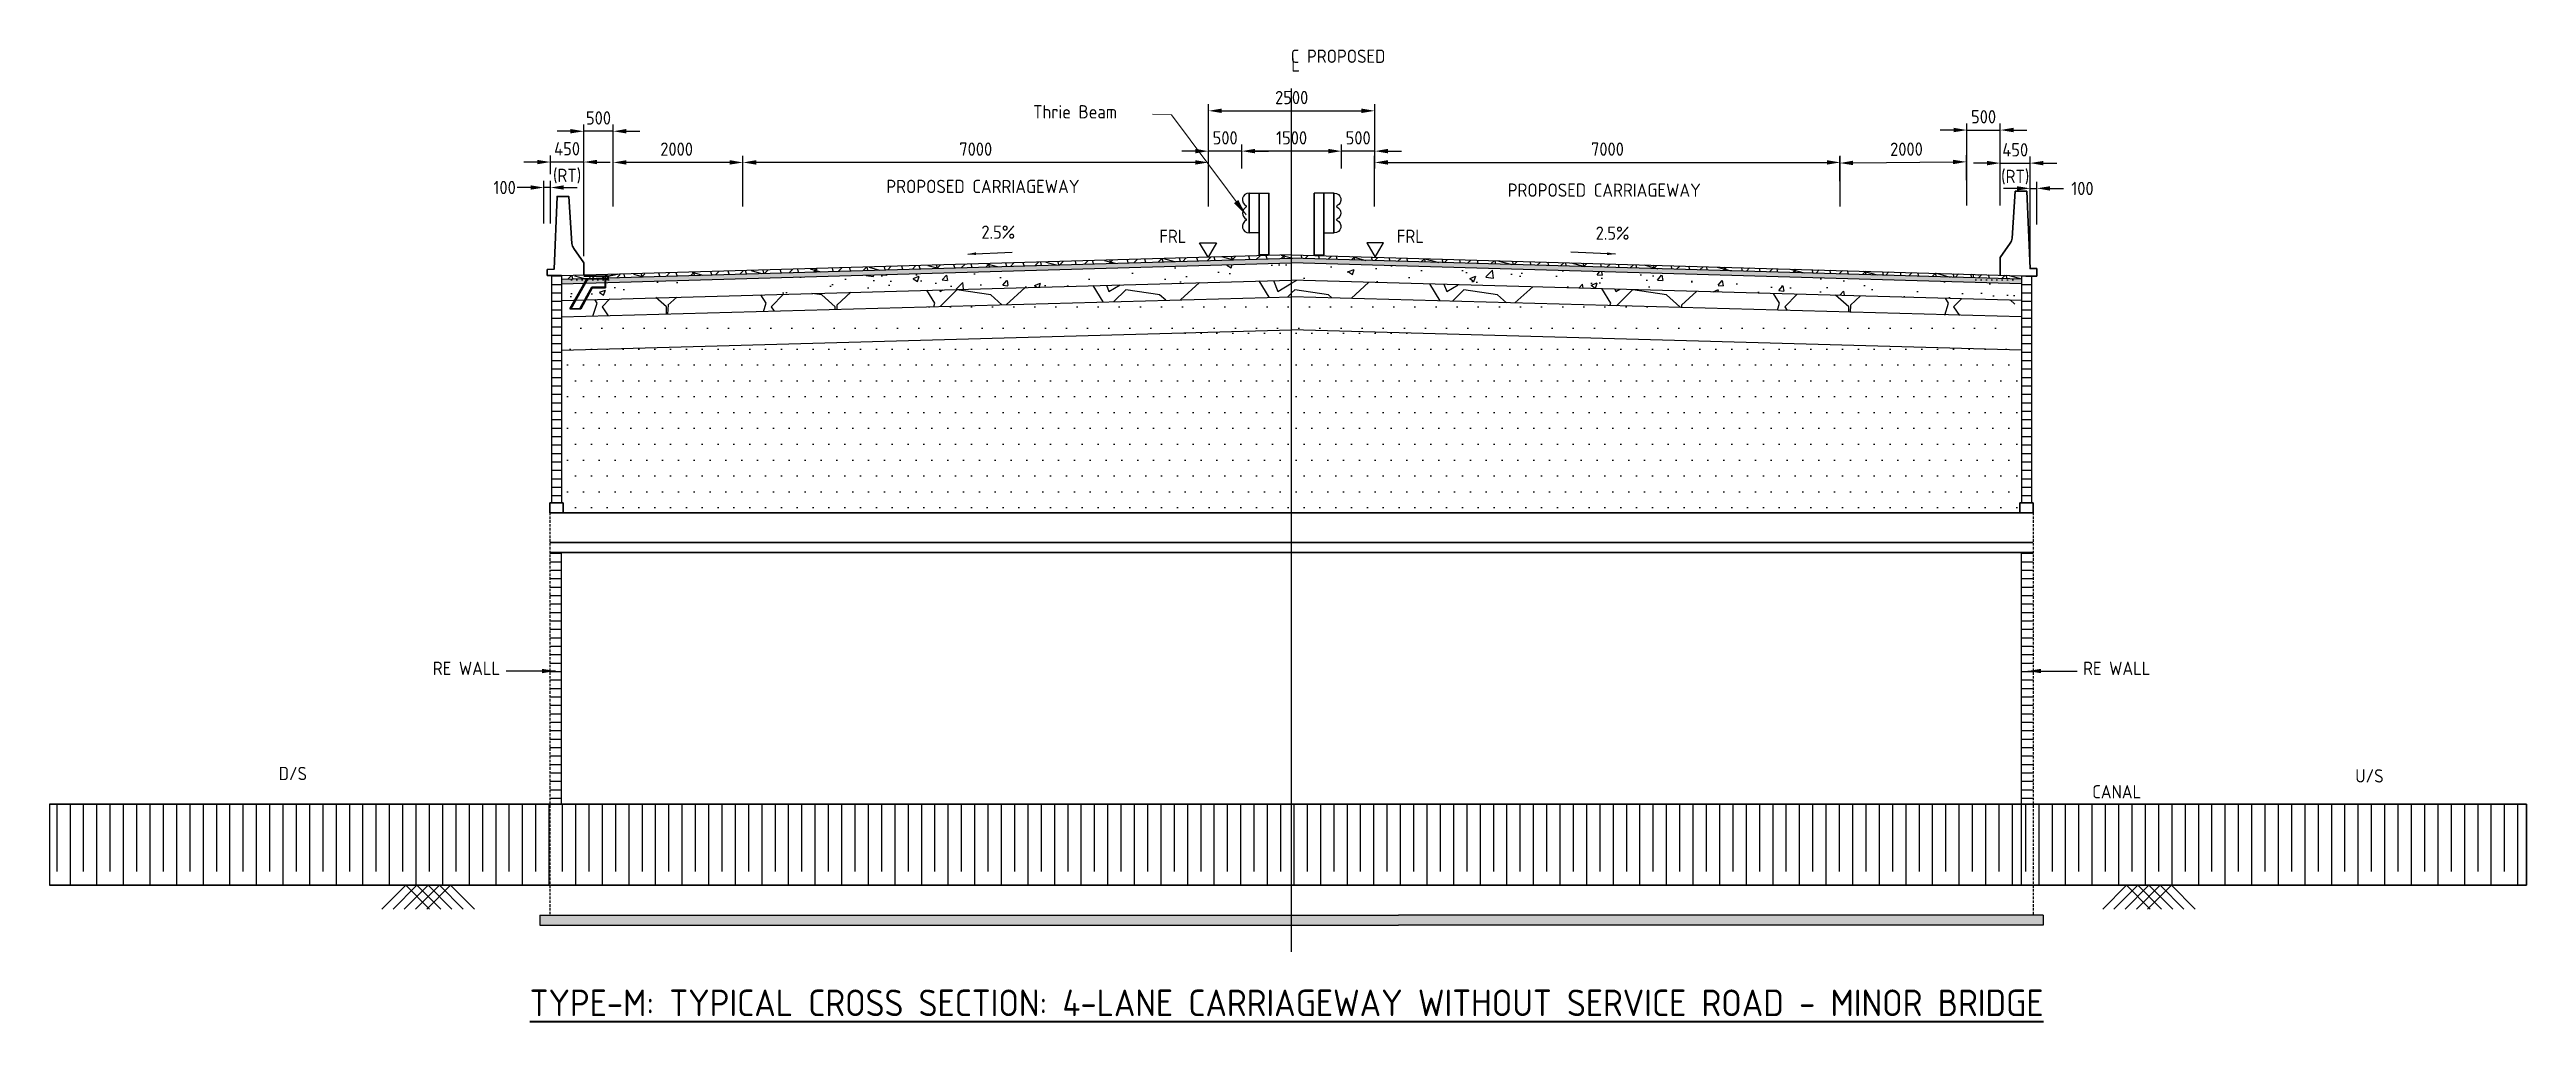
# Model space of a CAD drawing. Header units: millimetres. Extents: x 207528 to 778454, y -364692 to 101323.
# Drawn here: x 513221 to 550463, y -180396 to -165780 of the extents above; entities that cross this region are included whole.
import ezdxf
from ezdxf.enums import TextEntityAlignment as Align

# ---------------------------------------------------------------- set-up
doc = ezdxf.new("R2010")
doc.units = ezdxf.units.MM
for name, pattern in [('CENTER2', [28.575, 19.05, -3.175, 3.175, -3.175]), ('DASHED', [19.05, 12.7, -6.35]), ('HIDDEN', [0.375, 0.25, -0.125])]:
    doc.linetypes.add(name, pattern=pattern)
for name, color, linetype in [('BOX', 7, 'DASHED'), ('Dim', 253, 'Continuous'), ('Dimension', 253, 'Continuous'), ('hatch', 253, 'Continuous'), ('Structure 1', 7, 'Continuous'), ('Structure Main', 3, 'Continuous')]:
    doc.layers.add(name, color=color, linetype=linetype)
for name, color, linetype, lineweight in [('Structure', 7, 'Continuous', 30), ('Text large', 7, 'Continuous', 40), ('Text small', 1, 'Continuous', 20)]:
    doc.layers.add(name, color=color, linetype=linetype, lineweight=lineweight)
doc.styles.add('isocp 100', font='isocp.shx', dxfattribs={"height": 200})
doc.styles.add('ROMANS', font='romans')
doc.styles.add('S', font='romans.shx')
doc.styles.get("Standard").update_dxf_attribs({"font": 'arial.ttf'})
doc.dimstyles.new('ISOCP-150', dxfattribs={"dimtxt": 300, "dimasz": 300, "dimexe": 300, "dimexo": 300, "dimgap": 50, "dimtad": 1, "dimdec": 0, "dimtxsty": 'Standard', "dimcen": 1, "dimclrd": 35, "dimclre": 35, "dimclrt": 1, "dimadec": 0, "dimazin": 0, "dimtfac": 1, "dimtdec": 0, "dimtmove": 0, "dimatfit": 3, "dimfxl": 1, "dimlwd": 20, "dimlwe": 20, "dimarcsym": 0})
doc.dimstyles.new('NH30A_100', dxfattribs={"dimscale": 100, "dimtxt": 2, "dimasz": 2, "dimexe": 1, "dimexo": 1, "dimgap": 1, "dimtad": 1, "dimdec": 0, "dimdsep": 46, "dimtxsty": 'isocp 100', "dimcen": 0.5, "dimclrd": 47, "dimclre": 47, "dimclrt": 1, "dimadec": 0, "dimazin": 0, "dimtfac": 1, "dimtdec": 0, "dimtmove": 0, "dimatfit": 3, "dimfxl": 1, "dimtolj": 1, "dimtzin": 0, "dimarcsym": 0})
doc.dimstyles.new('PS', dxfattribs={"dimscale": 0, "dimtxt": 2, "dimasz": 2, "dimexe": 1, "dimexo": 1, "dimgap": 1, "dimtad": 1, "dimdec": 0, "dimzin": 0, "dimdsep": 46, "dimtxsty": 'ROMANS', "dimcen": 1, "dimdle": 1, "dimclrd": 1, "dimclre": 1, "dimclrt": 7, "dimadec": 0, "dimazin": 0, "dimtfac": 1, "dimtdec": 0, "dimtmove": 2, "dimatfit": 3, "dimfxl": 200, "dimtvp": 250, "dimtolj": 1, "dimtzin": 0, "dimarcsym": 0})
pattern_1 = [(45, (9398.8, -3341158.51), (-179.605122, 179.605122), []), (105, (9398.8, -3341158.51), (-245.34516, -65.740037), []), (165, (9398.8, -3341158.51), (-65.740037, -245.34516), [])]
pattern_2 = [(45, (456047.613, -236575.82), (42.426407, -4e-15), [25, -35]), (45, (456058.22, -236575.82), (42.426407, -4e-15), [10, -50]), (45, (456047.613, -236565.215), (42.426407, -4e-15), [10, -50])]
pattern_3 = [(50, (9398.8, -3341158.5), (910.92334, -79.69543), [95.25, -1047.75]), (355, (9398.8, -3341158.5), (-176.2171, 955.28423), [76.2, -838.20292]), (100.451445, (9474.7, -3341165.16), (734.70624, 875.58876), [80.95004, -890.45122]), (46.1842, (9398.8, -3340904.5), (1355.3952, -210.21164), [142.875, -1571.625]), (96.635558, (9511.7, -3340922), (1187.02067, 1237.1306), [121.4251, -1335.67804]), (351.18415, (9398.8, -3340904.5), (1187.0207, 1237.1306), [114.29984, -1257.29866]), (21, (9525.8, -3340968), (758.07196, -511.32599), [95.25, -1047.75]), (326, (9525.8, -3340968), (309.01014, 920.93983), [76.2, -838.2]), (71.451445, (9589, -3341010.6), (1067.0821, 409.61384), [80.95004, -890.4497]), (37.5, (9398.8, -3341158.5), (15.443016, 422.775194), [0, -828.04, 0, -850.9, 0, -841.375]), (7.5, (9398.8, -3341158.5), (334.09831, 500.902874), [0, -485.14, 0, -808.99, 0, -320.675]), (327.5, (9115.6, -3341158.5), (677.952976, -28.64372), [0, -317.5, 0, -990.6, 0, -1314.45]), (317.5, (8988.6, -3341158.5), (740.64591, 127.13246), [0, -412.75, 0, -657.86, 0, -933.45])]
pattern_4 = [(0, (457292.51, -155037.12), (39.6875, 79.375), [0, -79.375])]
pattern_5 = [(228.0127875, (11227.6, -3338618.51), (-20320.000002, -22859.999999), [341.7214, -33830.4836]), (184.969741, (10999, -3338872.51), (30479.999988, 2540.0001447), [586.4047, -58054.0489]), (132.510447, (10414.8, -3338923.31), (25400.000011, -27939.99999), [413.4815, -40934.7228]), (267.273689, (9424.2, -3339558.31), (2540.0000053, 50799.9999997), [534.0045, -52866.4374]), (292.833654, (9398.8, -3340091.71), (-12700.000001, 30479.9999996), [523.6337, -51839.8077]), (357.273689, (9602, -3340574.31), (-50799.9999997, 2540.0000053), [534.0045, -52866.4374]), (37.6942405, (10135.395, -3340599.71), (-33019.9999985, -25400.000002), [706.1937, -69913.1153]), (72.2553284, (10694.195, -3340167.91), (17780.0000048, 55879.9999985), [666.7195, -66005.2566]), (121.4295656, (10897.4, -3339532.91), (-20320.000003, 33019.9999982), [535.813, -53045.5457]), (175.236358, (10618, -3339075.71), (27940, -2540.000004), [611.7133, -29973.937]), (222.3974378, (10008.395, -3339024.914), (-30479.999999, -27940.000001), [791.078, -78316.7725]), (138.814075, (11938.8, -3339583.71), (-17779.999999, 15240.000001), [270.0045, -26730.5658]), (171.4692344, (11735.6, -3339405.91), (33020.000001, -5079.999994), [513.682, -50854.639]), (225, (11227.6, -3339329.7), (-4e-13, -2540), [359.2093, -3232.8931]), (203.19859, (11049.8, -3339024.9), (12700, 5080), [193.4413, -19150.6224]), (291.80141, (10872, -3339101.1), (-2540, 7620), [273.5656, -13404.753]), (30.963757, (10973.6, -3339355.1), (7620, 5080), [444.3197, -14366.2982]), (161.56505, (11354.6, -3339126.5), (5080, -2540), [321.2871, -7710.8981]), (16.3895403, (9398.8, -3339101.11), (25400, 7620), [450.088, -44558.8267]), (70.346176, (9830.6, -3338974.11), (-10160.000001, -27940), [377.599, -37382.2157]), (293.19859, (11354.6, -3338618.5), (-5080, 12700), [386.8801, -18957.1836]), (343.6104597, (11507, -3338974.11), (-25400.0000005, 7619.999998), [450.088, -44558.8267]), (339.443955, (9398.8, -3340675.9), (-12700, 5080), [434.0352, -21267.7343]), (294.7751406, (9805.2, -3340828.31), (-12700.000015, 27939.999993), [363.6721, -36003.5934]), (66.80141, (11380, -3341158.5), (5080, 12700), [386.8801, -18957.1836]), (17.3540246, (11532.4, -3340802.91), (-33019.999999, -10160.000002), [425.7827, -42152.376]), (69.443955, (10135.4, -3341158.5), (-5080, -12700), [217.0176, -21484.752]), (101.309932, (11227.6, -3341158.5), (-2540, 10160), [129.5146, -12821.995]), (165.963757, (11202.2, -3341031.5), (7620, -2540), [523.6337, -9949.0546]), (186.009006, (10694.2, -3340904.51), (25400, 2540.0000013), [485.267, -48041.3649]), (303.690068, (10973.6, -3339583.7), (-2540, 5080), [366.3239, -8791.7764]), (353.1572266, (11176.8, -3339888.51), (43180.0000003, -5079.9999977), [639.5568, -63316.009]), (60.945396, (11811.8, -3339964.71), (-10160, -17780), [261.5082, -25889.3923]), (90, (11938.8, -3339736), (-2540, 2540), [152.4, -2387.6]), (120.256437, (10643.4, -3340828.31), (10159.999999, -17780.000001), [352.867, -34933.9408]), (48.0127875, (10465.6, -3340523.51), (20320.000002, 22859.999999), [683.4429, -33488.7622]), (0, (10922.8, -3340015.5), (2540, 2540), [660.4, -1879.6]), (325.3048465, (11583.2, -3340015.51), (25400.00001, -17779.999986), [401.6096, -39759.3167]), (254.054604, (11913.4, -3340244.1), (-2540, -10160), [369.829, -18121.65]), (207.6459754, (11811.8, -3340599.71), (-48260.0000018, -25399.9999966), [602.1451, -59612.4644]), (175.4260787, (11278.4, -3340879.11), (-33020, 2540), [637.0295, -63065.8465])]
pattern_6 = [(0, (9398.8, -3341158.5), (158.75, 317.5), [0, -317.5])]

msp = doc.modelspace()

# ---------------------------------------------------------------- texts
at = {"layer": 'Text large', "insert": (531820.7, -180116.4), "char_height": 400, "width": 23952.902, "attachment_point": 5, "style": 'isocp 100'}
msp.add_mtext('{\\LTYPE-M: TYPICAL CROSS SECTION: 4-LANE CARRIAGEWAY WITHOUT SERVICE ROAD - MINOR BRIDGE}', dxfattribs=at)
at = {"layer": 'Text small', "style": 'isocp 100'}
for s, p in [('D/S', (516879.5, -176667)), ('U/S', (548102, -176703.2))]:
    msp.add_text(s, height=200, dxfattribs=at).set_placement(p, align=Align.MIDDLE_CENTER)
at = {"layer": 'Text small', "char_height": 200, "attachment_point": 5, "style": 'isocp 100'}
for s, width, insert in [(' C PROPOSED', 5325.312, (532537.8, -165880.7)), ('L', 5325.312, (531956, -166011.7)), ('PROPOSED CARRIAGEWAY', 7158.158, (527255.3, -167839.1)), ('PROPOSED CARRIAGEWAY', 7503.489, (536597.5, -167894.9)), ('2.5%', 5325.312, (527485.6, -168526.6)), ('FRL', 7158.158, (530110.5, -168588.4)), ('FRL', 7158.158, (533681.5, -168588.4)), ('2.5%', 5325.312, (536721.5, -168541.4)), ('RE WALL', 7503.489, (519490, -175085.6)), ('RE WALL', 7503.489, (544301.9, -175085.6)), ('CANAL', 7503.489, (544301.9, -176942.1))]:
    msp.add_mtext_dynamic_manual_height_columns(s, width=width, gutter_width=1250, heights=[0], dxfattribs=dict(at, insert=insert))
at = {"layer": 'Text small', "insert": (528640.5, -166716.7), "char_height": 200, "width": 7158.158, "attachment_point": 5, "style": 'isocp 100'}
msp.add_mtext('Thrie Beam', dxfattribs=at)

# ---------------------------------------------------------------- blocks, each defined once
blk = doc.blocks.new('*D584')
at = {"layer": 'Defpoints', "color": 0, "transparency": 16777216}
for p in [(523647, -167478), (523647, -168242), (530647, -168242)]:
    blk.add_point(p, dxfattribs=at)
at = {"layer": 'Text small', "color": 47, "lineweight": -2, "transparency": 16777216}
for p, q in [((523647, -168142), (523647, -167378)), ((530447, -167478), (523847, -167478)), ((530647, -168142), (530647, -167378))]:
    blk.add_line(p, q, dxfattribs=at)
at = {"layer": 'Text small', "color": 47, "transparency": 16777216}
for points in [[(523847, -167444), (523847, -167511), (523647, -167478)], [(530447, -167444), (530447, -167511), (530647, -167478)]]:
    blk.add_solid(points, dxfattribs=at)
at = {"layer": 'Text small', "color": 1, "transparency": 16777216, "insert": (527147, -167278), "char_height": 200, "attachment_point": 5, "style": 'isocp 100'}
blk.add_mtext('\\A1;7000', dxfattribs=at)
blk = doc.blocks.new('*D585')
at = {"layer": 'Defpoints', "color": 0, "transparency": 16777216}
for p in [(521696, -167478), (521696, -168242), (523647, -168242)]:
    blk.add_point(p, dxfattribs=at)
at = {"layer": 'Text small', "color": 47, "lineweight": -2, "transparency": 16777216}
for p, q in [((521696, -168142), (521696, -167378)), ((523447, -167478), (521896, -167478)), ((523647, -168142), (523647, -167378))]:
    blk.add_line(p, q, dxfattribs=at)
at = {"layer": 'Text small', "color": 47, "transparency": 16777216}
for points in [[(521896, -167444), (521896, -167511), (521696, -167478)], [(523447, -167444), (523447, -167511), (523647, -167478)]]:
    blk.add_solid(points, dxfattribs=at)
at = {"layer": 'Text small', "color": 1, "transparency": 16777216, "insert": (522650, -167278), "char_height": 200, "attachment_point": 5, "style": 'isocp 100'}
blk.add_mtext('\\A1;2000', dxfattribs=at)
blk = doc.blocks.new('*D577')
at = {"layer": 'Defpoints', "color": 0, "transparency": 16777216}
for p in [(521253, -167009), (521253, -168242, 1), (521696, -168242)]:
    blk.add_point(p, dxfattribs=at)
at = {"layer": 'Text small', "color": 47, "lineweight": -2, "transparency": 16777216}
for p, q in [((521053, -167009), (520853, -167009)), ((521253, -168142), (521253, -166909)), ((521696, -167009), (521253, -167009)), ((521696, -168142), (521696, -166909)), ((521896, -167009), (522096, -167009))]:
    blk.add_line(p, q, dxfattribs=at)
at = {"layer": 'Text small', "color": 47, "transparency": 16777216}
for points in [[(521053, -166975), (521053, -167042), (521253, -167009)], [(521896, -166975), (521896, -167042), (521696, -167009)]]:
    blk.add_solid(points, dxfattribs=at)
at = {"layer": 'Text small', "color": 1, "transparency": 16777216, "insert": (521475, -166809), "char_height": 200, "attachment_point": 5, "style": 'isocp 100'}
blk.add_mtext('\\A1;500', dxfattribs=at)
blk = doc.blocks.new('*D578')
at = {"layer": 'Defpoints', "color": 0, "transparency": 16777216}
for p in [(533147, -166702), (530647, -167373), (533147, -167373)]:
    blk.add_point(p, dxfattribs=at)
at = {"layer": 'Text small', "color": 47, "lineweight": -2, "transparency": 16777216}
for p, q in [((530647, -167273), (530647, -166602)), ((530847, -166702), (532947, -166702)), ((533147, -167273), (533147, -166602))]:
    blk.add_line(p, q, dxfattribs=at)
at = {"layer": 'Text small', "color": 47, "transparency": 16777216}
for points in [[(530847, -166668), (530847, -166735), (530647, -166702)], [(532947, -166668), (532947, -166735), (533147, -166702)]]:
    blk.add_solid(points, dxfattribs=at)
at = {"layer": 'Text small', "color": 1, "transparency": 16777216, "insert": (531897, -166502), "char_height": 200, "attachment_point": 5, "style": 'isocp 100'}
blk.add_mtext('\\A1;2500', dxfattribs=at)
blk = doc.blocks.new('*D579')
at = {"layer": 'Defpoints', "color": 0, "transparency": 16777216}
for p in [(532647, -167308), (532647, -167671), (533147, -167671)]:
    blk.add_point(p, dxfattribs=at)
at = {"layer": 'Text small', "color": 47, "lineweight": -2, "transparency": 16777216}
for p, q in [((532647, -167571), (532647, -167208)), ((533147, -167571), (533147, -167208)), ((532447, -167308), (532247, -167308)), ((533147, -167308), (532647, -167308)), ((533347, -167308), (533547, -167308))]:
    blk.add_line(p, q, dxfattribs=at)
at = {"layer": 'Text small', "color": 47, "transparency": 16777216}
for points in [[(532447, -167274), (532447, -167341), (532647, -167308)], [(533347, -167274), (533347, -167341), (533147, -167308)]]:
    blk.add_solid(points, dxfattribs=at)
at = {"layer": 'Text small', "color": 1, "transparency": 16777216, "insert": (532897, -167108), "char_height": 200, "attachment_point": 5, "style": 'isocp 100'}
blk.add_mtext('\\A1;500', dxfattribs=at)
blk = doc.blocks.new('EF')
for points in [[(1904820, 49581), (1904820, 50181)], [(1904820, 49781), (1904820, 50181)], [(1904820, 50181), (1905120, 50181)], [(1904825, 49581), (1904825, 50181)], [(1904825, 49781), (1904825, 50181)], [(1904970, 49251), (1904970, 50181)], [(1904975, 49251), (1904975, 50181)], [(1905115, 49251), (1905115, 50181)], [(1905120, 49251), (1905120, 50181)], [(1904970, 49581), (1904820, 49581)], [(1905120, 49251), (1904970, 49251)]]:
    blk.add_lwpolyline(points)
for centre, radius, start, end in [((1904820, 50081), 100, 90, 245.38), ((1904820, 49881), 100, 114.62, 245.38), ((1904774, 49981), 10, 294.62, 65.38), ((1904820, 49681), 100, 114.62, 270), ((1904774, 49781), 10, 294.62, 65.38)]:
    blk.add_arc(centre, radius, start, end)
blk = doc.blocks.new('*D580')
at = {"layer": 'Defpoints', "color": 0, "transparency": 16777216}
for p in [(530647, -167308), (530647, -167671), (531147, -167671)]:
    blk.add_point(p, dxfattribs=at)
at = {"layer": 'Text small', "color": 47, "lineweight": -2, "transparency": 16777216}
for p, q in [((530647, -167571), (530647, -167208)), ((531147, -167571), (531147, -167208)), ((530447, -167308), (530247, -167308)), ((531147, -167308), (530647, -167308)), ((531347, -167308), (531547, -167308))]:
    blk.add_line(p, q, dxfattribs=at)
at = {"layer": 'Text small', "color": 47, "transparency": 16777216}
for points in [[(530447, -167274), (530447, -167341), (530647, -167308)], [(531347, -167274), (531347, -167341), (531147, -167308)]]:
    blk.add_solid(points, dxfattribs=at)
at = {"layer": 'Text small', "color": 1, "transparency": 16777216, "insert": (530897, -167108), "char_height": 200, "attachment_point": 5, "style": 'isocp 100'}
blk.add_mtext('\\A1;500', dxfattribs=at)
blk = doc.blocks.new('*D581')
at = {"layer": 'Defpoints', "color": 0, "transparency": 16777216}
for p in [(531147, -167307), (531147, -167670), (532647, -167671)]:
    blk.add_point(p, dxfattribs=at)
at = {"layer": 'Text small', "color": 47, "lineweight": -2, "transparency": 16777216}
for p, q in [((531147, -167570), (531147, -167207)), ((532647, -167571), (532647, -167208)), ((532447, -167308), (531347, -167307))]:
    blk.add_line(p, q, dxfattribs=at)
at = {"layer": 'Text small', "color": 47, "transparency": 16777216}
for points in [[(531347, -167274), (531347, -167341), (531147, -167307)], [(532447, -167274), (532447, -167341), (532647, -167308)]]:
    blk.add_solid(points, dxfattribs=at)
at = {"layer": 'Text small', "color": 1, "transparency": 16777216, "insert": (531896, -167108), "char_height": 200, "attachment_point": 5, "rotation": 359.9727, "style": 'isocp 100'}
blk.add_mtext('\\A1;1500', dxfattribs=at)
blk = doc.blocks.new('*D582')
at = {"layer": 'Defpoints', "color": 0, "transparency": 16777216}
for p in [(540145, -167478), (533145, -168242), (540145, -168242)]:
    blk.add_point(p, dxfattribs=at)
at = {"layer": 'Text small', "color": 47, "lineweight": -2, "transparency": 16777216}
for p, q in [((533145, -168142), (533145, -167378)), ((533345, -167478), (539945, -167478)), ((540145, -168142), (540145, -167378))]:
    blk.add_line(p, q, dxfattribs=at)
at = {"layer": 'Text small', "color": 47, "transparency": 16777216}
for points in [[(533345, -167444), (533345, -167511), (533145, -167478)], [(539945, -167444), (539945, -167511), (540145, -167478)]]:
    blk.add_solid(points, dxfattribs=at)
at = {"layer": 'Text small', "color": 1, "transparency": 16777216, "insert": (536645, -167278), "char_height": 200, "attachment_point": 5, "style": 'isocp 100'}
blk.add_mtext('\\A1;7000', dxfattribs=at)
blk = doc.blocks.new('*D583')
at = {"layer": 'Defpoints', "color": 0, "transparency": 16777216}
for p in [(542042, -167469), (540145, -168242), (542050, -168225)]:
    blk.add_point(p, dxfattribs=at)
at = {"layer": 'Text small', "color": 47, "lineweight": -2, "transparency": 16777216}
for p, q in [((540144, -168142), (540137, -167387)), ((540338, -167485), (541842, -167471)), ((542049, -168125), (542041, -167369))]:
    blk.add_line(p, q, dxfattribs=at)
at = {"layer": 'Text small', "color": 47, "transparency": 16777216}
for points in [[(540338, -167452), (540338, -167519), (540138, -167487)], [(541842, -167438), (541843, -167504), (542042, -167469)]]:
    blk.add_solid(points, dxfattribs=at)
at = {"layer": 'Text small', "color": 1, "transparency": 16777216, "insert": (541141, -167278), "char_height": 200, "attachment_point": 5, "rotation": 0.5404, "style": 'isocp 100'}
blk.add_mtext('\\A1;2000', dxfattribs=at)
blk = doc.blocks.new('*D598')
at = {"layer": 'Defpoints', "color": 0, "transparency": 16777216}
for p in [(542551, -166991), (542050, -168225), (542551, -168225)]:
    blk.add_point(p, dxfattribs=at)
at = {"layer": 'Text small', "color": 47, "lineweight": -2, "transparency": 16777216}
for p, q in [((541850, -166991), (541650, -166991)), ((542050, -168125), (542050, -166891)), ((542050, -166991), (542551, -166991)), ((542551, -168125), (542551, -166891)), ((542751, -166991), (542951, -166991))]:
    blk.add_line(p, q, dxfattribs=at)
at = {"layer": 'Text small', "color": 47, "transparency": 16777216}
for points in [[(541850, -166957), (541850, -167024), (542050, -166991)], [(542751, -166957), (542751, -167024), (542551, -166991)]]:
    blk.add_solid(points, dxfattribs=at)
at = {"layer": 'Text small', "color": 1, "transparency": 16777216, "insert": (542300, -166791), "char_height": 200, "attachment_point": 5, "style": 'isocp 100'}
blk.add_mtext('\\A1;500', dxfattribs=at)
blk = doc.blocks.new('*D789')
at = {"layer": 'Defpoints', "color": 0, "transparency": 16777216}
for p in [(543000, -167488), (542551, -167935), (543000, -169071)]:
    blk.add_point(p, dxfattribs=at)
at = {"layer": 'Text small', "color": 47, "lineweight": -2, "transparency": 16777216}
for p, q in [((542351, -167488), (542151, -167488)), ((542551, -167835), (542551, -167388)), ((542551, -167488), (543000, -167488)), ((543000, -168971), (543000, -167388)), ((543200, -167488), (543400, -167488))]:
    blk.add_line(p, q, dxfattribs=at)
at = {"layer": 'Text small', "color": 47, "transparency": 16777216}
for points in [[(542351, -167455), (542351, -167522), (542551, -167488)], [(543200, -167455), (543200, -167522), (543000, -167488)]]:
    blk.add_solid(points, dxfattribs=at)
at = {"layer": 'Text small', "color": 1, "transparency": 16777216, "char_height": 200, "attachment_point": 5, "style": 'isocp 100'}
for s, insert in [('\\A1;450', (542776, -167288)), ('\\A1;(RT)', (542776, -167698))]:
    blk.add_mtext(s, dxfattribs=dict(at, insert=insert))
blk = doc.blocks.new('*D794')
at = {"layer": 'Defpoints', "color": 0, "transparency": 16777216}
for p in [(520753, -167472), (520753, -167755), (521253, -168988, -1)]:
    blk.add_point(p, dxfattribs=at)
at = {"layer": 'Text small', "color": 47, "lineweight": -2, "transparency": 16777216}
for p, q in [((520553, -167472), (520353, -167472)), ((520753, -167655), (520753, -167372)), ((521253, -167472), (520753, -167472)), ((521253, -168888), (521253, -167372)), ((521453, -167472), (521653, -167472))]:
    blk.add_line(p, q, dxfattribs=at)
at = {"layer": 'Text small', "color": 47, "transparency": 16777216}
for points in [[(520553, -167439), (520553, -167505), (520753, -167472)], [(521453, -167439), (521453, -167505), (521253, -167472)]]:
    blk.add_solid(points, dxfattribs=at)
at = {"layer": 'Text small', "color": 1, "transparency": 16777216, "char_height": 200, "attachment_point": 5, "style": 'isocp 100'}
for s, insert in [('\\A1;450', (521003, -167272)), ('\\A1;(RT)', (521003, -167682))]:
    blk.add_mtext(s, dxfattribs=dict(at, insert=insert))
blk = doc.blocks.new('*D795')
at = {"layer": 'Defpoints', "color": 0, "transparency": 16777216}
for p in [(520654, -167855), (520654, -168496), (520753, -168496)]:
    blk.add_point(p, dxfattribs=at)
at = {"layer": 'Text small', "color": 47, "lineweight": -2, "transparency": 16777216}
for p, q in [((520454, -167855), (520254, -167855)), ((520654, -168396), (520654, -167755)), ((520753, -167855), (520654, -167855)), ((520753, -168396), (520753, -167755)), ((520953, -167855), (521153, -167855))]:
    blk.add_line(p, q, dxfattribs=at)
at = {"layer": 'Text small', "color": 47, "transparency": 16777216}
for points in [[(520454, -167822), (520454, -167888), (520654, -167855)], [(520953, -167822), (520953, -167888), (520753, -167855)]]:
    blk.add_solid(points, dxfattribs=at)
at = {"layer": 'Text small', "color": 1, "transparency": 16777216, "insert": (519778, -167855), "char_height": 200, "attachment_point": 5, "style": 'isocp 100'}
blk.add_mtext('\\A1;     100', dxfattribs=at)
blk = doc.blocks.new('*D796')
at = {"layer": 'Defpoints', "color": 0, "transparency": 16777216}
for p in [(543101, -167868), (543000, -168510), (543100, -168510)]:
    blk.add_point(p, dxfattribs=at)
at = {"layer": 'Text small', "color": 47, "lineweight": -2, "transparency": 16777216}
for p, q in [((542801, -167868), (542601, -167868)), ((543000, -168410), (543001, -167768)), ((543001, -167868), (543101, -167868)), ((543100, -168410), (543101, -167768)), ((543301, -167869), (543501, -167869))]:
    blk.add_line(p, q, dxfattribs=at)
at = {"layer": 'Text small', "color": 47, "transparency": 16777216}
for points in [[(542801, -167835), (542801, -167901), (543001, -167868)], [(543301, -167835), (543301, -167902), (543101, -167868)]]:
    blk.add_solid(points, dxfattribs=at)
at = {"layer": 'Text small', "color": 1, "transparency": 16777216, "insert": (543501, -167869), "char_height": 200, "attachment_point": 5, "rotation": 359.9324, "style": 'isocp 100'}
blk.add_mtext('\\A1;     100', dxfattribs=at)

# ---------------------------------------------------------------- dimensions: what is measured, and where the dimension line sits
at = {"layer": 'Text small'}
for base, p1, p2, angle, picture, middle, dimtype in [((533146.7, -166701.7), (530646.7, -167372.5), (533146.7, -167372.5), 0, '*D578', (531896.7, -166701.7), 161), ((531146.9, -167307.2), (532646.7, -167670.9), (531146.7, -167670.2), 179.97269, '*D581', (531896, -167307.5), 161), ((540145.2, -167477.6), (533145.2, -168242.5), (540145.2, -168242.5), 180, '*D582', (536645.2, -167477.6), 160)]:
    dim = msp.add_linear_dim(base=base, p1=p1, p2=p2, angle=angle, dimstyle='NH30A_100', dxfattribs=at)
    dim.commit()
    dim.dimension.update_dxf_attribs({"geometry": picture, "text_midpoint": middle, "dimtype": dimtype})
for base, p1, p2, angle, text, picture, middle, dimtype in [((521253.4, -167008.5), (521696.1, -168242.5), (521253.4, -168242.5, 0.8), 180, '500', '*D577', (521474.8, -167008.5), 161), ((542551, -166990.6), (542049.6, -168224.5), (542551, -168224.5), 0, '500', '*D598', (542300.3, -166990.6), 161), ((520753.4, -167472.1, 0.8), (521253.4, -168987.8, 0), (520753.4, -167755.2, 0.8), 180, '450\\X(RT)', '*D794', (521003.4, -167472.1, 0.8), 160), ((521696.1, -167477.6), (523646.7, -168242.5), (521696.1, -168242.5), 180, '2000', '*D585', (522649.6, -167477.6), 161), ((530646.7, -167307.5), (531146.7, -167670.9), (530646.7, -167670.9), 180, '500', '*D580', (530896.7, -167307.5), 161), ((532646.7, -167307.5), (533146.7, -167670.9), (532646.7, -167670.9), 180, '500', '*D579', (532896.7, -167307.5), 161), ((542042.4, -167469.1), (540145.2, -168242.5), (542049.6, -168224.5), 0.54042, '2000', '*D583', (541142.4, -167477.6), 161)]:
    dim = msp.add_linear_dim(base=base, p1=p1, p2=p2, angle=angle, text=text, dimstyle='NH30A_100', dxfattribs=at)
    dim.commit()
    dim.dimension.update_dxf_attribs({"geometry": picture, "text_midpoint": middle, "dimtype": dimtype})
dim = msp.add_linear_dim(base=(523646.7, -167477.6), p1=(530646.7, -168242.5), p2=(523646.7, -168242.5), dimstyle='NH30A_100', dxfattribs=at)
dim.commit()
dim.dimension.update_dxf_attribs({"geometry": '*D584', "text_midpoint": (527146.7, -167477.6), "dimtype": 160})
dim = msp.add_linear_dim(base=(543000.3, -167488.3), p1=(542551, -167935.3), p2=(543000.3, -169070.8), text='450\\X(RT)', dimstyle='NH30A_100', dxfattribs=at)
dim.commit()
dim.dimension.update_dxf_attribs({"geometry": '*D789', "text_midpoint": (542775.7, -167488.3), "dimtype": 160})
for base, p1, p2, angle, picture, middle in [((520653.5, -167855.2, 0.8), (520753.4, -168496.5, 0.8), (520653.5, -168496.5, 0.8), 180, '*D795', (519778.5, -167855.2, 0.8)), ((543100.9, -167868.4), (543000.3, -168509.6), (543100.1, -168509.7), 359.93245, '*D796', (543500.9, -167868.9))]:
    dim = msp.add_linear_dim(base=base, p1=p1, p2=p2, angle=angle, text='     <>', dimstyle='NH30A_100', override={"dimtmove": 2}, dxfattribs=at)
    dim.commit()
    dim.dimension.update_dxf_attribs({"geometry": picture, "text_midpoint": middle, "dimtype": 161})

# ---------------------------------------------------------------- hatches: boundary and pattern name
h = msp.add_hatch()
h.set_pattern_fill('GOST_GLASS', color=41, scale=5)
h.set_pattern_definition(pattern_2)
h.paths.add_polyline_path([(531896, -168989.1), (531896, -168918.9), (520919.5, -169231.7), (520919.5, -169301.1)])
h = msp.add_hatch()
h.set_pattern_fill('GOST_GLASS', color=41, scale=5)
h.set_pattern_definition(pattern_2)
h.paths.add_polyline_path([(531896, -168989.1), (531896, -168918.9), (542872.5, -169232.9), (542872.5, -169302.2)])
at = {"ltscale": 0.1}
h = msp.add_hatch(dxfattribs=at)
h.set_pattern_fill('LINE', color=256, scale=40, style=0)
h.set_pattern_definition([(0, (458692.51, -90953.74), (0, 127), [])])
h.paths.add_polyline_path([(520769.5, -169178), (520769.5, -172606.9), (520919.5, -172583.5), (520919.5, -169178)])
h.paths.add_polyline_path([(520769.5, -172606.9), (520769.5, -172595.2), (520919.5, -172595.2), (520919.5, -172583.5)])
h = msp.add_hatch(dxfattribs=at)
h.set_pattern_fill('LINE', color=256, scale=40, style=0)
h.set_pattern_definition([(0, (458792.51, -90953.74), (0, 127), [])])
h.paths.add_polyline_path([(542872.5, -174538.5), (542872.5, -172595.2), (543022.5, -172595.2), (543022.5, -174561.8)], flags=17)
h.paths.add_polyline_path([(542872.5, -169178), (542872.5, -174538.5), (543022.5, -174561.8), (543022.5, -169178)])
h = msp.add_hatch(dxfattribs=at)
h.set_pattern_fill('LINE', color=256, scale=40, style=0)
h.paths.add_polyline_path([(520913.5, -173345.2), (520744.5, -173345.2), (520744.5, -177128.5), (520913.5, -177128.5)])
h = msp.add_hatch(dxfattribs=at)
h.set_pattern_fill('LINE', color=256, scale=40, style=0)
h.paths.add_polyline_path([(543047.5, -173345.2), (542865.4, -173345.2), (542865.4, -177128.5), (543047.5, -177128.5)])
at = {"layer": 'Dim'}
h = msp.add_hatch(dxfattribs=at)
h.set_pattern_fill('AR-CONC', color=256, scale=5)
h.set_pattern_definition(pattern_3)
h.paths.add_polyline_path([(531896, -168989.1), (521019.5, -169301.3), (521019.5, -169473), (521019.5, -169548.1), (531895.4, -169246.6)])
h = msp.add_hatch(dxfattribs=at)
h.set_pattern_fill('AR-CONC', color=256, scale=5)
h.set_pattern_definition(pattern_3)
h.paths.add_polyline_path([(531896, -168989.1), (542772.5, -169301.3), (542772.5, -169473), (542772.5, -169548.1), (531896.6, -169246.6)])
at = {"layer": 'hatch'}
h = msp.add_hatch(dxfattribs=at)
h.set_pattern_fill('NET3', color=256, scale=80, angle=45)
h.set_pattern_definition(pattern_1)
h.paths.add_polyline_path([(531895.3, -168918.7), (531896.7, -168868.9), (520919.5, -169187.3), (520919.3, -169232)])
h = msp.add_hatch(dxfattribs=at)
h.set_pattern_fill('NET3', color=256, scale=80, angle=45)
h.set_pattern_definition(pattern_1)
h.paths.add_polyline_path([(531896.7, -168918.7), (531895.3, -168868.9), (542872.5, -169182.1), (542872.5, -169232.5)])
h = msp.add_hatch(dxfattribs=at)
h.set_pattern_fill('DOTS', scale=50)
h.set_pattern_definition(pattern_4)
h.paths.add_polyline_path([(521646, -169164), (520769.8, -169178), (521019.5, -169184), (521019.5, -169312.8), (521646.6, -169283.2)])
h = msp.add_hatch(dxfattribs=at)
h.set_pattern_fill('GRAVEL', color=11, scale=100)
h.set_pattern_definition(pattern_5)
h.paths.add_polyline_path([(531895.4, -169496.6), (531895.4, -169246.6), (521019.5, -169548.1), (521019.5, -169668), (521019.5, -169802.2)])
h = msp.add_hatch(dxfattribs=at)
h.set_pattern_fill('GRAVEL', color=11, scale=100)
h.set_pattern_definition(pattern_5)
h.paths.add_polyline_path([(531896.6, -169496.6), (531896.6, -169246.6), (542772.5, -169548.1), (542772.5, -169668), (542772.5, -169802.2)])
h = msp.add_hatch(dxfattribs=at)
h.set_pattern_fill('DOTS', scale=50)
h.set_pattern_definition(pattern_4)
h.paths.add_polyline_path([(542146, -169164), (543022.2, -169178), (542772.5, -169184), (542772.5, -169312.8), (542145.4, -169283.2)])
h = msp.add_hatch(dxfattribs=at)
h.set_pattern_fill('DOTS', color=25, scale=200)
h.set_pattern_definition(pattern_6)
h.paths.add_polyline_path([(531895.4, -169496.6), (521019.5, -169802.2), (521019.5, -170302.3), (531895.4, -169996.8)])
h = msp.add_hatch(dxfattribs=at)
h.set_pattern_fill('DOTS', color=25, scale=200)
h.set_pattern_definition(pattern_6)
h.paths.add_polyline_path([(531896.6, -169496.6), (542772.5, -169802.2), (542772.5, -170302.3), (531896.6, -169996.8)])
h = msp.add_hatch(dxfattribs=at)
h.set_pattern_fill('DOTS', color=256, scale=150)
h.set_pattern_definition([(0, (9398.8, -3341158.51), (119.0625, 238.125), [0, -238.125])])
h.paths.add_polyline_path([(542872.5, -170302.3), (531896, -169996.8), (520919.5, -170302.3), (520919.5, -172745.2), (542872.5, -172745.2)])
h = msp.add_hatch(dxfattribs=at)
h.set_pattern_fill('AR-CONC', color=256, scale=2, style=0)
h.set_pattern_definition([(50, (9398.8, -3341158.5), (364.369338, -31.87817), [38.1, -419.1]), (355, (9398.8, -3341158.5), (-70.486843, 382.11369), [30.48, -335.28117]), (100.451445, (9429.16, -3341161.17), (293.882494, 350.235504), [32.380018, -356.18049]), (46.1842, (9398.8, -3341056.9), (542.15808, -84.084656), [57.15, -628.65]), (96.635558, (9444, -3341063.9), (474.80827, 494.85225), [48.57005, -534.27122]), (351.184151, (9398.8, -3341056.9), (474.80827, 494.85225), [45.71993, -502.91946]), (21, (9449.6, -3341082.3), (303.228783, -204.530396), [38.1, -419.1]), (326, (9449.6, -3341082.3), (123.604057, 368.375932), [30.48, -335.28]), (71.451445, (9474.86, -3341099.36), (426.83284, 163.845538), [32.380018, -356.179875]), (37.5, (9398.8, -3341158.51), (6.1772065, 169.110078), [0, -331.216, 0, -340.36, 0, -336.55]), (7.5, (9398.8, -3341158.51), (133.639325, 200.36115), [0, -194.056, 0, -323.596, 0, -128.27]), (327.5, (9285.51, -3341158.51), (271.1811903, -11.457488), [0, -127, 0, -396.24, 0, -525.78]), (317.5, (9234.7, -3341158.51), (296.258363, 50.852982), [0, -165.1, 0, -263.144, 0, -373.38])])
h.paths.add_polyline_path([(543197.5, -178797.4), (533505, -178797.4), (533505, -178947.4), (543197.5, -178947.4)])
h.paths.add_polyline_path([(533505, -178797.4), (520594.5, -178797.4), (520594.5, -178947.4), (533505, -178947.4)])

# ---------------------------------------------------------------- linework, layer by layer
at = {"color": 1, "linetype": 'CENTER2', "ltscale": 0.5}
msp.add_lwpolyline([(531896, -179350.9), (531896, -166368.1)], dxfattribs=at)
at = {"color": 4}
for points in [[(530512.4, -168684.6), (530766.6, -168684.6), (530639.5, -168904.7)], [(533279.5, -168684.6), (533025.3, -168684.6), (533152.4, -168904.7)]]:
    msp.add_lwpolyline(points, close=True, dxfattribs=at)
at = {"layer": 'BOX', "ltscale": 3}
for p, q in [((520744.5, -172745.2), (520744.5, -178797.4)), ((543047.5, -172745.2), (543047.5, -178797.4))]:
    msp.add_line(p, q, dxfattribs=at)
at = {"layer": 'Dim', "linetype": 'HIDDEN'}
for p, q in [((520913.5, -173345.2), (520913.5, -177128.5)), ((542865.4, -173345.2), (542865.4, -178347.4))]:
    msp.add_line(p, q, dxfattribs=at)
at = {"layer": 'Dim'}
for points in [[(520919.5, -169178), (520769.5, -169178)], [(542146, -169164), (542146, -169214)]]:
    msp.add_lwpolyline(points, dxfattribs=at)
at = {"layer": 'hatch'}
for p, q in [((513329.3, -177128.5), (513329.3, -178140.3)), ((513529.3, -177128.5), (513529.3, -178347.4)), ((513729.3, -177128.5), (513729.3, -178140.2)), ((513929.3, -177128.5), (513929.3, -178347.4)), ((514129.3, -177128.5), (514129.3, -178140.2)), ((514329.3, -177128.5), (514329.3, -178347.4)), ((514529.3, -177128.5), (514529.3, -178140.2)), ((514729.3, -177128.5), (514729.3, -178347.4)), ((514929.3, -177128.5), (514929.3, -178140.2)), ((515129.3, -177128.5), (515129.3, -178347.4)), ((515329.3, -177128.5), (515329.3, -178140.2)), ((515529.3, -177128.5), (515529.3, -178347.4)), ((515729.3, -177128.5), (515729.3, -178140.2)), ((515929.3, -177128.5), (515929.3, -178347.4)), ((516129.3, -177128.5), (516129.3, -178140.2)), ((516329.3, -177128.5), (516329.3, -178347.4)), ((516529.3, -177128.5), (516529.3, -178140.2)), ((516729.3, -177128.5), (516729.3, -178347.4)), ((516929.3, -177128.5), (516929.3, -178140.2)), ((517129.3, -177128.5), (517129.3, -178347.4)), ((517329.3, -177128.5), (517329.3, -178140.2)), ((517529.3, -177128.5), (517529.3, -178347.4)), ((517729.3, -177128.5), (517729.3, -178140.2)), ((517929.3, -177128.5), (517929.3, -178347.4)), ((518129.3, -177128.5), (518129.3, -178140.2)), ((518329.3, -177128.5), (518329.3, -178347.4)), ((518529.3, -177128.5), (518529.3, -178140.2)), ((518729.3, -177128.5), (518729.3, -178347.4)), ((518929.3, -177128.5), (518929.3, -178140.2)), ((519129.3, -177128.5), (519129.3, -178347.4)), ((519329.3, -177128.5), (519329.3, -178140.2)), ((519529.3, -177128.5), (519529.3, -178347.4)), ((519729.3, -177128.5), (519729.3, -178140.2)), ((519929.3, -177128.5), (519929.3, -178347.4)), ((520129.3, -177128.5), (520129.3, -178140.2)), ((520329.3, -177128.5), (520329.3, -178347.4)), ((520529.3, -177128.5), (520529.3, -178140.2)), ((520529.3, -177128.5), (520529.3, -178140.2)), ((520729.3, -177128.5), (520729.3, -178347.4)), ((520729.3, -177128.5), (520729.3, -178347.4)), ((520929.3, -177128.5), (520929.3, -178140.2)), ((521129.3, -177128.5), (521129.3, -178347.4)), ((521329.3, -177128.5), (521329.3, -178140.2)), ((521529.3, -177128.5), (521529.3, -178347.4)), ((521729.3, -177128.5), (521729.3, -178140.2)), ((521929.3, -177128.5), (521929.3, -178347.4)), ((522129.3, -177128.5), (522129.3, -178140.2)), ((522329.3, -177128.5), (522329.3, -178347.4)), ((522529.3, -177128.5), (522529.3, -178140.2)), ((522729.3, -177128.5), (522729.3, -178347.4)), ((522929.3, -177128.5), (522929.3, -178140.2)), ((523129.3, -177128.5), (523129.3, -178347.4)), ((523329.3, -177128.5), (523329.3, -178140.2)), ((523529.3, -177128.5), (523529.3, -178347.4)), ((523729.3, -177128.5), (523729.3, -178140.2)), ((523929.3, -177128.5), (523929.3, -178347.4)), ((524129.3, -177128.5), (524129.3, -178140.2)), ((524329.3, -177128.5), (524329.3, -178347.4)), ((524529.3, -177128.5), (524529.3, -178140.2)), ((524729.3, -177128.5), (524729.3, -178347.4)), ((524929.3, -177128.5), (524929.3, -178140.2)), ((525129.3, -177128.5), (525129.3, -178347.4)), ((525329.3, -177128.5), (525329.3, -178140.2)), ((525529.3, -177128.5), (525529.3, -178347.4)), ((525729.3, -177128.5), (525729.3, -178140.2)), ((525929.3, -177128.5), (525929.3, -178347.4)), ((526129.3, -177128.5), (526129.3, -178140.2)), ((526329.3, -177128.5), (526329.3, -178347.4)), ((526529.3, -177128.5), (526529.3, -178140.2)), ((526729.3, -177128.5), (526729.3, -178347.4)), ((526929.3, -177128.5), (526929.3, -178140.2)), ((527129.3, -177128.5), (527129.3, -178347.4)), ((527329.3, -177128.5), (527329.3, -178140.2)), ((527329.3, -177128.5), (527329.3, -178140.2)), ((527529.3, -177128.5), (527529.3, -178347.4)), ((527729.3, -177128.5), (527729.3, -178140.2)), ((527929.3, -177128.5), (527929.3, -178347.4)), ((528129.3, -177128.5), (528129.3, -178140.2)), ((528329.3, -177128.5), (528329.3, -178347.4)), ((528529.3, -177128.5), (528529.3, -178140.2)), ((528729.3, -177128.5), (528729.3, -178347.4)), ((528929.3, -177128.5), (528929.3, -178140.2)), ((529129.3, -177128.5), (529129.3, -178347.4)), ((529329.3, -177128.5), (529329.3, -178140.2)), ((529529.3, -177128.5), (529529.3, -178347.4)), ((529729.3, -177128.5), (529729.3, -178140.2)), ((529929.3, -177128.5), (529929.3, -178347.4)), ((530129.3, -177128.5), (530129.3, -178140.2)), ((530329.3, -177128.5), (530329.3, -178347.4)), ((530529.3, -177128.5), (530529.3, -178140.2)), ((530729.3, -177128.5), (530729.3, -178347.4)), ((530929.3, -177128.5), (530929.3, -178140.2)), ((531129.3, -177128.5), (531129.3, -178347.4)), ((531329.3, -177128.5), (531329.3, -178140.2)), ((531529.3, -177128.5), (531529.3, -178347.4)), ((531729.3, -177128.5), (531729.3, -178140.2)), ((531929.3, -177128.5), (531929.3, -178347.4)), ((532129.3, -177128.5), (532129.3, -178140.2)), ((532329.3, -177128.5), (532329.3, -178347.4)), ((532529.3, -177128.5), (532529.3, -178140.2)), ((532729.3, -177128.5), (532729.3, -178347.4)), ((532929.3, -177128.5), (532929.3, -178140.2)), ((533129.3, -177128.5), (533129.3, -178347.4)), ((533329.3, -177128.5), (533329.3, -178140.2)), ((533529.3, -177128.5), (533529.3, -178347.4)), ((533729.3, -177128.5), (533729.3, -178140.2)), ((533929.3, -177128.5), (533929.3, -178347.4)), ((534129.3, -177128.5), (534129.3, -178140.2)), ((534129.3, -177128.5), (534129.3, -178140.2)), ((534329.3, -177128.5), (534329.3, -178347.4)), ((534529.3, -177128.5), (534529.3, -178140.2)), ((534729.3, -177128.5), (534729.3, -178347.4)), ((534929.3, -177128.5), (534929.3, -178140.2)), ((535129.3, -177128.5), (535129.3, -178347.4)), ((535329.3, -177128.5), (535329.3, -178140.2)), ((535529.3, -177128.5), (535529.3, -178347.4)), ((535729.3, -177128.5), (535729.3, -178140.2)), ((535929.3, -177128.5), (535929.3, -178347.4)), ((536129.3, -177128.5), (536129.3, -178140.2)), ((536329.3, -177128.5), (536329.3, -178347.4)), ((536529.3, -177128.5), (536529.3, -178140.2)), ((536729.3, -177128.5), (536729.3, -178347.4)), ((536929.3, -177128.5), (536929.3, -178140.2)), ((537129.3, -177128.5), (537129.3, -178347.4)), ((537329.3, -177128.5), (537329.3, -178140.2)), ((537529.3, -177128.5), (537529.3, -178347.4)), ((537729.3, -177128.5), (537729.3, -178140.2)), ((537929.3, -177128.5), (537929.3, -178347.4)), ((538129.3, -177128.5), (538129.3, -178140.2)), ((538329.3, -177128.5), (538329.3, -178347.4)), ((538529.3, -177128.5), (538529.3, -178140.2)), ((538729.3, -177128.5), (538729.3, -178347.4)), ((538929.3, -177128.5), (538929.3, -178140.2)), ((539129.3, -177128.5), (539129.3, -178347.4)), ((539329.3, -177128.5), (539329.3, -178140.2)), ((539529.3, -177128.5), (539529.3, -178347.4)), ((539729.3, -177128.5), (539729.3, -178140.2)), ((539929.3, -177128.5), (539929.3, -178347.4)), ((540129.3, -177128.5), (540129.3, -178140.2)), ((540329.3, -177128.5), (540329.3, -178347.4)), ((540529.3, -177128.5), (540529.3, -178140.2)), ((540729.3, -177128.5), (540729.3, -178347.4)), ((540929.3, -177128.5), (540929.3, -178140.2)), ((540929.3, -177128.5), (540929.3, -178140.2)), ((541129.3, -177128.5), (541129.3, -178347.4)), ((541329.3, -177128.5), (541329.3, -178140.2)), ((541529.3, -177128.5), (541529.3, -178347.4)), ((541729.3, -177128.5), (541729.3, -178140.2)), ((541929.3, -177128.5), (541929.3, -178347.4)), ((542129.3, -177128.5), (542129.3, -178140.2)), ((542329.3, -177128.5), (542329.3, -178347.4)), ((542529.3, -177128.5), (542529.3, -178140.2)), ((542729.3, -177128.5), (542729.3, -178347.4)), ((542929.3, -177128.5), (542929.3, -178140.2)), ((543129.3, -177128.5), (543129.3, -178347.4)), ((543329.3, -177128.5), (543329.3, -178140.2)), ((543529.3, -177128.5), (543529.3, -178347.4)), ((543729.3, -177128.5), (543729.3, -178140.2)), ((543929.3, -177128.5), (543929.3, -178347.4)), ((544129.3, -177128.5), (544129.3, -178140.2)), ((544329.3, -177128.5), (544329.3, -178347.4)), ((544529.3, -177128.5), (544529.3, -178140.2)), ((544729.3, -177128.5), (544729.3, -178347.4)), ((544929.3, -177128.5), (544929.3, -178140.2)), ((545129.3, -177128.5), (545129.3, -178347.4)), ((545329.3, -177128.5), (545329.3, -178140.2)), ((545529.3, -177128.5), (545529.3, -178347.4)), ((545729.3, -177128.5), (545729.3, -178140.2)), ((545929.3, -177128.5), (545929.3, -178347.4)), ((546129.3, -177128.5), (546129.3, -178140.2)), ((546329.3, -177128.5), (546329.3, -178347.4)), ((546529.3, -177128.5), (546529.3, -178140.2)), ((546729.3, -177128.5), (546729.3, -178347.4)), ((546929.3, -177128.5), (546929.3, -178140.2)), ((547129.3, -177128.5), (547129.3, -178347.4)), ((547329.3, -177128.5), (547329.3, -178140.2)), ((547529.3, -177128.5), (547529.3, -178347.4)), ((547729.3, -177128.5), (547729.3, -178140.2)), ((547729.3, -177128.5), (547729.3, -178140.2)), ((547929.3, -177128.5), (547929.3, -178347.4)), ((548129.3, -177128.5), (548129.3, -178140.2)), ((548329.3, -177128.5), (548329.3, -178347.4)), ((548529.3, -177128.5), (548529.3, -178140.2)), ((548729.3, -177128.5), (548729.3, -178347.4)), ((548929.3, -177128.5), (548929.3, -178140.2)), ((549129.3, -177128.5), (549129.3, -178347.4)), ((549329.3, -177128.5), (549329.3, -178140.2)), ((549529.3, -177128.5), (549529.3, -178347.4)), ((549729.3, -177128.5), (549729.3, -178140.2)), ((549929.3, -177128.5), (549929.3, -178347.4)), ((550129.3, -177128.5), (550129.3, -178140.2)), ((550329.3, -177128.5), (550329.3, -178347.4))]:
    msp.add_line(p, q, dxfattribs=at)
at = {"layer": 'Structure'}
for p, q in [((543100.5, -169075), (543100.5, -169186.1)), ((520702.1, -169086.9, 0), (520702.1, -169178, 0)), ((520702.1, -169178, 0), (520919.5, -169178)), ((521046.5, -169679), (521295.5, -169237)), ((521060.2, -169679), (521302.7, -169243.9)), ((521196.5, -169679), (521374.5, -169354.3)), ((521210.2, -169679), (521380.7, -169362.3)), ((521253.4, -169187.5), (521622.7, -169186.3)), ((521268.1, -169229), (521574.7, -169229)), ((521374.5, -169354.3), (521574.7, -169354.3)), ((521380.7, -169362.3), (521582.7, -169362.3)), ((521528.1, -169219.7), (521544.1, -169219.7)), ((521544.1, -169186.3), (521544.1, -169219.7)), ((521574.7, -169186.3), (521574.7, -169354.3)), ((521574.7, -169229), (521614.7, -169229)), ((521582.7, -169237), (521582.7, -169362.3)), ((521582.7, -169237), (521617.4, -169237)), ((521622.7, -169229), (521614.7, -169229)), ((521617.4, -169186.3), (521617.4, -169237)), ((521622.7, -169186.3), (521760.6, -169157.7)), ((521622.7, -169186.3), (521622.7, -169229)), ((542933.6, -169186.1), (543100.5, -169186.1)), ((521046.5, -169679), (521210.2, -169679)), ((520744.5, -172745.2), (520744.5, -172595.2)), ((520744.5, -172595.2), (520944.5, -172595.2)), ((520744.5, -172745.2), (543047.5, -172745.2)), ((520769.5, -172595.2), (520919.5, -172595.2)), ((520944.5, -172595.2), (520944.5, -172745.2)), ((543047.5, -172595.2), (542847.5, -172595.2)), ((542847.5, -172595.2), (542847.5, -172745.2)), ((542872.5, -172595.2), (543022.5, -172595.2)), ((543022.5, -172595.2), (542872.5, -172595.2)), ((543047.5, -172745.2), (543047.5, -172595.2)), ((520744.5, -173195.2), (543047.5, -173195.2)), ((520744.5, -173345.2), (543047.5, -173345.2)), ((513221.3, -177128.5), (550462.7, -177128.5)), ((550462.7, -177128.5), (550462.7, -178347.4)), ((513222.4, -178347.4), (550462.7, -178347.4))]:
    msp.add_line(p, q, dxfattribs=at)
msp.add_lwpolyline([(542550.5, -169183.1), (542550.5, -168910), (542701.5, -168694.3, 0.1368849), (542728.2, -168618.2), (542775.5, -167910), (542950.5, -167910), (543000.5, -169075), (543100.5, -169075)], format="xyb", dxfattribs=at)
at = {"layer": 'Structure', "elevation": 0}
msp.add_lwpolyline([(521253.4, -169172.1), (521253.4, -168987.8), (521102.4, -168772.1, -0.1368849), (521075.6, -168696.1), (521028.4, -167987.8), (520853.4, -167987.8), (520806.3, -169084.8), (520703.4, -169086.8)], format="xyb", dxfattribs=at)
at = {"layer": 'Structure 1'}
for p, q in [((518576.1, -178347.3), (518218, -178705.2)), ((518744.9, -178347.4), (518386.8, -178705.3)), ((518913.6, -178347.4), (518555.5, -178705.3)), ((518576.1, -178347.3), (518934, -178705.4)), ((519082.4, -178347.5), (518724.3, -178705.4)), ((518744.9, -178347.4), (519102.7, -178705.5)), ((519251.1, -178347.5), (518893, -178705.4)), ((518913.6, -178347.4), (519271.5, -178705.5)), ((519082.4, -178347.5), (519440.2, -178705.5)), ((519251.1, -178347.5), (519609, -178705.6)), ((544449, -178347.3), (544090.9, -178705.2)), ((544617.7, -178347.4), (544259.7, -178705.2)), ((544786.5, -178347.4), (544428.4, -178705.3)), ((544449, -178347.3), (544806.8, -178705.4)), ((544955.2, -178347.5), (544597.2, -178705.3)), ((544617.7, -178347.4), (544975.6, -178705.4)), ((545124, -178347.5), (544765.9, -178705.4)), ((544786.5, -178347.4), (545144.3, -178705.5)), ((544955.2, -178347.5), (545313.1, -178705.5)), ((545124, -178347.5), (545481.8, -178705.6))]:
    msp.add_line(p, q, dxfattribs=at)
at = {"layer": 'Structure Main'}
for p, q in [((520769.5, -169178), (520769.5, -172595.2)), ((520919.5, -169178), (520919.5, -172595.2)), ((542872.5, -169178), (542872.5, -172595.2)), ((543022.5, -169178), (543022.5, -172595.2)), ((520919.5, -170302.3), (531895.4, -169996.8)), ((542872.5, -170302.3), (531896.6, -169996.8)), ((513221.3, -177128.5), (513222.4, -178347.4)), ((520594.5, -178797.4), (520594.5, -178947.4)), ((520594.5, -178797.4), (533505, -178797.4)), ((520594.5, -178947.4), (533505, -178947.4)), ((543197.5, -178797.4), (533505, -178797.4)), ((543197.5, -178947.4), (533505, -178947.4)), ((543197.5, -178797.4), (543197.5, -178947.4))]:
    msp.add_line(p, q, dxfattribs=at)
for points in [[(531896, -168868.9), (520919.5, -169181.6)], [(520919.5, -169232), (531896, -168918.9)], [(520919.5, -169301.3), (531896, -168989.1)], [(531896, -168868.9), (542872.5, -169181.6)], [(542872.5, -169232), (531896, -168918.9)], [(542872.5, -169301.3), (531896, -168989.1)], [(520919.5, -169552.5), (531895.4, -169246.6)], [(542872.5, -169552.5), (531896.6, -169246.6)], [(520919.5, -169802.2), (531895.4, -169496.6)], [(542872.5, -169802.2), (531896.6, -169496.6)]]:
    msp.add_lwpolyline(points, dxfattribs=at)

# ---------------------------------------------------------------- block references
msp.add_blockref('EF', (-1373563.6, -218119.8), dxfattribs=at)
at = {"layer": 'Structure Main', "xscale": -1}
msp.add_blockref('EF', (2437357, -218119.8), dxfattribs=at)

msp.set_redraw_order([(e.dxf.handle, doc.entitydb.next_handle()) for e in msp.query("TEXT MTEXT ATTDEF DIMENSION ARC_DIMENSION")])  # texts and dimensions are drawn at this point

# ---------------------------------------------------------------- leaders
at = {"layer": 'Dimension'}
for points in [[(527026.5, -168855.2), (527696, -168829)], [(536765.5, -168855.2), (536096, -168829)]]:
    msp.add_leader(points, dimstyle='PS', override={"dimscale": 1, "dimtxt": 200, "dimasz": 125, "dimgap": 20, "dimtxsty": 'S'}, dxfattribs=at)
at = {"layer": 'Structure'}
msp.add_leader([(531210.6, -168267.4), (530089, -166759.6), (529806.1, -166753.5)], dimstyle='ISOCP-150', override={"dimtxt": 250, "dimasz": 250, "dimexe": 100, "dimexo": 100, "dimgap": 150, "dimtmove": 1}, dxfattribs=at)
at = {"layer": 'Text small'}
for points in [[(520827, -175126), (520084.6, -175126)], [(542965, -175126), (543707.4, -175126)]]:
    msp.add_leader(points, dimstyle='NH30A_100', dxfattribs=at)

doc.saveas('drawing.dxf')
